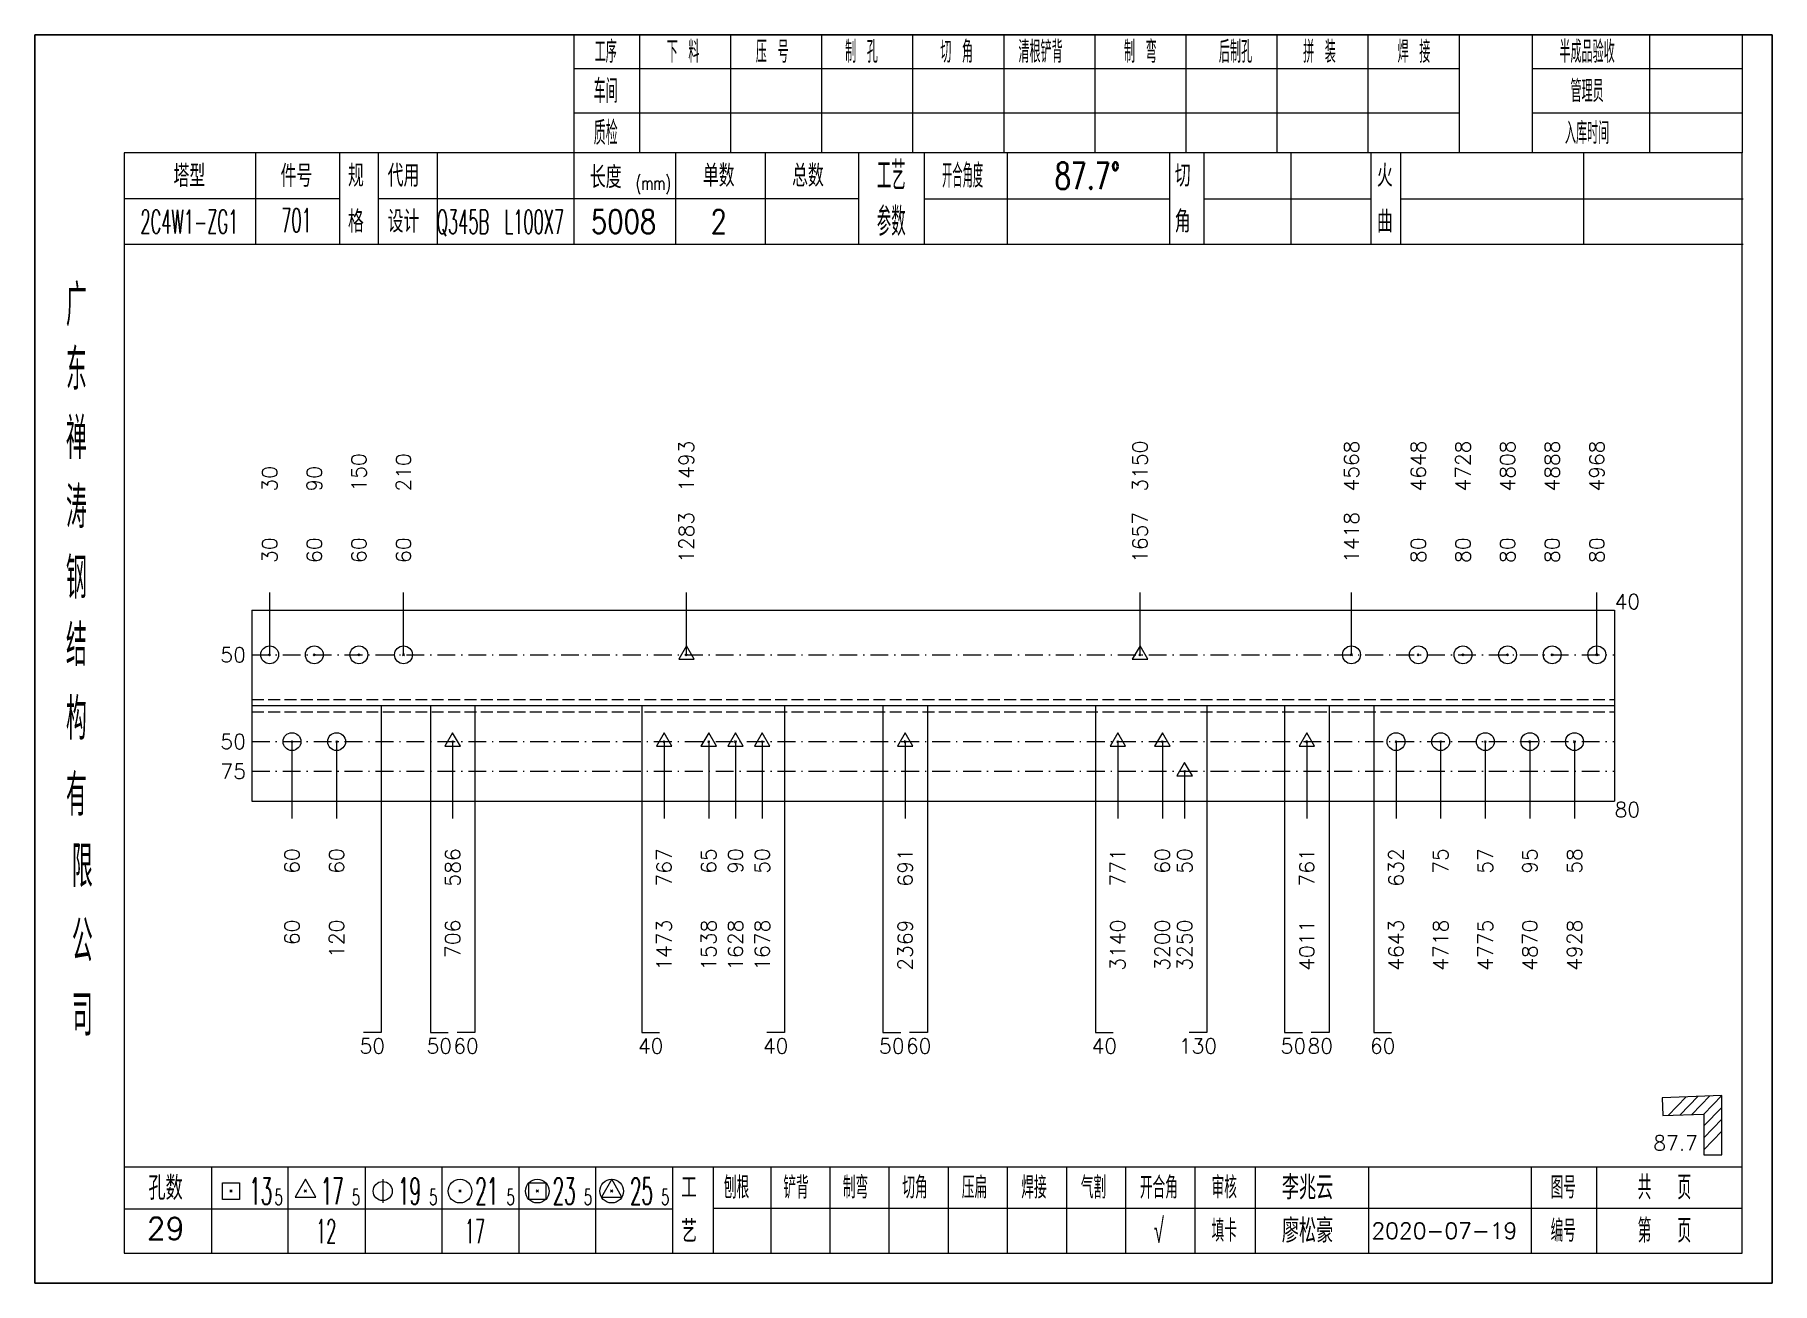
# Model space of a CAD drawing. Extents: x 154981 to 165753, y -86801 to -82885.
# Drawn here: x 156390.1 to 156682.2, y -83126.7 to -82916.7 of the extents above; entities that cross this region are included whole.
import ezdxf
from ezdxf.enums import TextEntityAlignment as Align

# ---------------------------------------------------------------- set-up
doc = ezdxf.new("R2010")
doc.units = 0
doc.header["$MEASUREMENT"] = 0
doc.linetypes.add('一点画线', pattern=[5.2, 3, -1, 0.2, -1])
doc.linetypes.add('虚线', pattern=[2.75, 2, -0.75])
doc.layers.get('0').update_dxf_attribs({"linetype": 'CONTINUOUS', "lineweight": 25})
for name, color, linetype, lineweight in [('1', 7, 'CONTINUOUS', 25), ('2', 7, 'CONTINUOUS', 25), ('4', 7, 'CONTINUOUS', 25), ('5', 7, 'CONTINUOUS', 25)]:
    doc.layers.add(name, color=color, linetype=linetype, lineweight=lineweight)
doc.styles.get("Standard").update_dxf_attribs({"font": 'simplex.shx', "width": 0.7, "height": 3, "bigfont": 'gbhzfs.shx'})

msp = doc.modelspace()

# ---------------------------------------------------------------- texts
at = {"color": 7, "linetype": 'Continuous', "lineweight": 13}
for s, p in [('1493', (156499.68042, -82993.52383)), ('3150', (156575.95033, -82993.52383)), ('4568', (156611.49666, -82993.52383)), ('4648', (156622.74666, -82993.52383)), ('4728', (156630.24666, -82993.52383)), ('4808', (156637.74666, -82993.52383)), ('4888', (156645.24666, -82993.52383)), ('4968', (156652.74666, -82993.52383)), ('150', (156444.61666, -82993.52383)), ('210', (156452.11666, -82993.52383)), ('30', (156429.61666, -82993.52383)), ('90', (156437.11666, -82993.52383))]:
    msp.add_text(s, height=2.5, rotation=90, dxfattribs=at).set_placement(p, align=Align.MIDDLE_LEFT)
at = {"color": 4, "linetype": 'Continuous', "lineweight": 9}
for s, p in [('1283', (156499.68042, -83005.52383)), ('1657', (156575.95033, -83005.52383)), ('1418', (156611.49666, -83005.52383)), ('30', (156429.61666, -83005.52383)), ('60', (156437.11666, -83005.52383)), ('60', (156444.61666, -83005.52383)), ('60', (156452.11666, -83005.52383)), ('80', (156622.74666, -83005.52383)), ('80', (156630.24666, -83005.52383)), ('80', (156637.74666, -83005.52383)), ('80', (156645.24666, -83005.52383)), ('80', (156652.74666, -83005.52383))]:
    msp.add_text(s, height=2.5, rotation=90, dxfattribs=at).set_placement(p, align=Align.MIDDLE_LEFT)
at = {"color": 7, "linetype": 'Continuous', "lineweight": 13}
msp.add_text('40', height=2.5, dxfattribs=at).set_placement((156655.74666, -83012.02383), align=Align.MIDDLE_LEFT)
for s, p in [('50', (156425.61666, -83020.97383)), ('50', (156425.61666, -83035.57383)), ('75', (156425.61666, -83040.57383))]:
    msp.add_text(s, height=2.5, dxfattribs=at).set_placement(p, align=Align.MIDDLE_RIGHT)
at = {"layer": '1', "color": 7, "linetype": 'Continuous', "lineweight": 13}
msp.add_text('80', height=2.5, dxfattribs=at).set_placement((156655.74666, -83047.02383), align=Align.MIDDLE_LEFT)
at = {"layer": '1', "color": 4, "linetype": 'Continuous', "lineweight": 9}
for s, p in [('60', (156433.36666, -83053.52383)), ('60', (156440.86666, -83053.52383)), ('586', (156460.3805, -83053.52383)), ('767', (156495.93042, -83053.52383)), ('65', (156503.43042, -83053.52383)), ('90', (156507.93042, -83053.52383)), ('50', (156512.43042, -83053.52383)), ('691', (156536.4674, -83053.52383)), ('771', (156572.20033, -83053.52383)), ('60', (156579.70033, -83053.52383)), ('50', (156583.45033, -83053.52383)), ('761', (156603.99666, -83053.52383)), ('632', (156618.99666, -83053.52383)), ('75', (156626.49666, -83053.52383)), ('57', (156633.99666, -83053.52383)), ('95', (156641.49666, -83053.52383)), ('58', (156648.99666, -83053.52383))]:
    msp.add_text(s, height=2.5, rotation=90, dxfattribs=at).set_placement(p, align=Align.MIDDLE_RIGHT)
at = {"layer": '1', "color": 7, "linetype": 'Continuous', "lineweight": 13}
for s, p in [('60', (156433.36666, -83065.52383)), ('120', (156440.86666, -83065.52383)), ('706', (156460.3805, -83065.52383)), ('1473', (156495.93042, -83065.52383)), ('1538', (156503.43042, -83065.52383)), ('1628', (156507.93042, -83065.52383)), ('1678', (156512.43042, -83065.52383)), ('2369', (156536.4674, -83065.52383)), ('3140', (156572.20033, -83065.52383)), ('3200', (156579.70033, -83065.52383)), ('3250', (156583.45033, -83065.52383)), ('4011', (156603.99666, -83065.52383)), ('4643', (156618.99666, -83065.52383)), ('4718', (156626.49666, -83065.52383)), ('4775', (156633.99666, -83065.52383)), ('4870', (156641.49666, -83065.52383)), ('4928', (156648.99666, -83065.52383))]:
    msp.add_text(s, height=2.5, rotation=90, dxfattribs=at).set_placement(p, align=Align.MIDDLE_RIGHT)
at = {"layer": '2', "color": 7, "linetype": 'Continuous', "lineweight": 13}
for s, p in [('50', (156446.86666, -83085.52383)), ('50', (156458.1305, -83085.52383)), ('60', (156462.6305, -83085.52383)), ('40', (156493.68042, -83085.52383)), ('40', (156514.68042, -83085.52383)), ('50', (156534.2174, -83085.52383)), ('60', (156538.7174, -83085.52383)), ('40', (156569.95033, -83085.52383)), ('130', (156585.70033, -83085.52383)), ('50', (156601.74666, -83085.52383)), ('80', (156606.24666, -83085.52383)), ('60', (156616.74666, -83085.52383))]:
    msp.add_text(s, height=2.5, dxfattribs=at).set_placement(p, align=Align.TOP_CENTER)
msp.add_text('87.7', height=2.5, dxfattribs=at).set_placement((156669.74666, -83105.08283), align=Align.BOTTOM_RIGHT)
at = {"layer": '4', "color": 1, "linetype": 'Continuous', "lineweight": 25}
for s, height, width, p in [('工序', 3.7, 0.7, (156486.11666, -82919.56733)), ('下 料', 3.7, 0.7, (156499.11666, -82919.56733)), ('压 号', 3.7, 0.7, (156514.11666, -82919.56733)), ('制 孔', 3.7, 0.7, (156529.11666, -82919.56733)), ('切 角', 3.7, 0.7, (156545.11666, -82919.56733)), ('清根铲背 ', 3.7, 0.7, (156560.11666, -82919.56733)), (' 制 弯', 3.7, 0.7, (156575.11666, -82919.56733)), (' 后制孔', 3.7, 0.7, (156591.11666, -82919.56733)), ('拼 装', 3.7, 0.7, (156606.11666, -82919.56733)), (' 焊 接', 3.7, 0.7, (156621.11666, -82919.56733)), ('半成品验收', 3.7, 0.7, (156651.11666, -82919.56733)), ('车间', 4, 0.7, (156486.11666, -82926.16733)), ('管理员', 3.7, 0.7, (156651.11666, -82926.16733)), ('质检', 4, 0.7, (156486.11666, -82933.22733)), ('入库时间', 3.7, 0.7, (156651.11666, -82933.22733)), ('工艺', 4.8, 0.7, (156534.11666, -82940.40733)), ('开合角度', 4, 0.6, (156546.11666, -82940.40733)), ('87.7%%d', 4.47, 0.7, (156567.11666, -82940.40733)), ('(mm)', 2.24, 0.7, (156494.11666, -82941.66733)), ('2C4W1-ZG1', 4, 0.5, (156416.11666, -82948.14733)), ('701', 4, 0.5, (156434.11666, -82947.89733)), ('Q345B', 4, 0.5, (156462.11666, -82948.16733)), ('L100X7', 4, 0.5, (156474.11666, -82948.16733)), ('5008', 4, 0.8, (156489.11666, -82948.11733)), ('2', 4, 0.8, (156505.11666, -82948.11733)), ('参数', 4.8, 0.7, (156534.11666, -82948.11733)), ('广', 6.96, 0.7, (156397.11666, -82962.19733)), ('东', 6.96, 0.7, (156397.11666, -82972.98733)), ('禅', 6.96, 0.7, (156397.11666, -82984.57733)), ('涛', 6.96, 0.7, (156397.11666, -82996.17733)), ('钢', 6.96, 0.7, (156397.11666, -83008.06733)), ('结', 6.96, 0.7, (156397.11666, -83019.37733)), ('构', 6.96, 0.7, (156397.11666, -83031.75733)), ('有', 6.96, 0.7, (156397.11666, -83044.56733)), ('限', 6.96, 0.7, (156398.11666, -83056.56733)), ('公', 6.96, 0.7, (156398.11666, -83069.10733)), ('司', 6.96, 0.7, (156398.11666, -83081.58733)), ('13', 4.47, 0.5, (156428.11666, -83111.16733)), ('5', 2.68, 0.6, (156431.11666, -83112.16733)), ('17', 4.47, 0.5, (156440.11666, -83111.16733)), ('5', 2.68, 0.6, (156444.11666, -83112.16733)), ('19', 4.47, 0.5, (156453.11666, -83111.16733)), ('5', 2.68, 0.6, (156457.11666, -83112.16733)), ('21', 4.47, 0.5, (156466.11666, -83111.16733)), ('5', 2.68, 0.6, (156470.11666, -83112.16733)), ('23', 4.47, 0.5, (156479.11666, -83111.16733)), ('5', 2.68, 0.6, (156483.11666, -83112.16733)), ('25', 4.47, 0.5, (156492.11666, -83111.16733)), ('5', 2.68, 0.6, (156496.11666, -83112.16733)), ('刨根', 3.7, 0.8, (156508.11666, -83110.56733)), ('铲背', 3.7, 0.8, (156518.11666, -83110.56733)), ('制弯', 3.7, 0.8, (156528.11666, -83110.56733)), ('切角', 3.7, 0.8, (156538.11666, -83110.56733)), ('压扁', 3.7, 0.8, (156548.11666, -83110.56733)), ('焊接', 3.7, 0.8, (156558.11666, -83110.56733)), ('气割', 3.7, 0.8, (156568.11666, -83110.56733)), ('开合角', 3.7, 0.8, (156579.11666, -83110.56733)), ('审核', 3.7, 0.8, (156590.11666, -83110.56733)), ('图号', 3.7, 0.8, (156647.11666, -83110.56733)), ('共  页', 4, 0.8, (156664.11666, -83110.56733)), ('12', 4, 0.5, (156439.11666, -83117.91733)), ('17', 4, 0.5, (156464.11666, -83117.91733)), ('√', 4, 0.6, (156579.11666, -83117.83733)), ('填卡', 3.7, 0.8, (156590.11666, -83117.83733)), ('编号', 3.7, 0.8, (156647.11666, -83117.83733)), ('第  页', 4, 0.8, (156664.11666, -83117.83733))]:
    msp.add_text(s, height=height, dxfattribs=dict(at, width=width)).set_placement(p, align=Align.MIDDLE_CENTER)
for s, height, p in [('塔型', 3.7, (156416.11666, -82940.43733)), ('件号', 3.7, (156434.11666, -82940.43733)), ('规', 3.7, (156444.11666, -82940.40733)), ('代用', 3.7, (156452.11666, -82940.40733)), ('长度', 3.7, (156486.11666, -82940.66733)), ('单数', 3.7, (156505.11666, -82940.40733)), ('总数', 3.7, (156520.11666, -82940.40733)), ('切', 3.7, (156583.11666, -82940.40733)), ('火', 3.7, (156617.11666, -82940.40733)), ('格', 3.7, (156444.11666, -82948.11733)), ('设计', 3.7, (156452.11666, -82948.11733)), ('角', 3.7, (156583.11666, -82948.11733)), ('曲', 3.7, (156617.11666, -82948.11733)), ('孔数', 4, (156412.11666, -83110.64733)), ('工', 3.7, (156500.11666, -83110.56733)), ('李兆云', 4, (156604.11666, -83110.56733)), ('29', 3.7, (156412.11666, -83117.47733)), ('艺', 3.7, (156500.11666, -83117.91733)), ('廖松豪', 4, (156604.11666, -83117.83733)), ('2020-07-19', 2.7, (156627.11666, -83117.83733))]:
    msp.add_text(s, height=height, dxfattribs=at).set_placement(p, align=Align.MIDDLE_CENTER)

# ---------------------------------------------------------------- blocks, each defined once
blk = doc.blocks.new('孔21.5')
at = {"layer": '5', "color": 7, "linetype": 'Continuous', "lineweight": 13}
for p, q in [((-0.1, -0.1), (0.1, 0.1)), ((0.1, -0.1), (-0.1, 0.1))]:
    blk.add_line(p, q, dxfattribs=at)
blk.add_circle((0, 0), 1, dxfattribs=at)
blk = doc.blocks.new('孔17.5')
at = {"layer": '5', "color": 7, "linetype": 'Continuous', "lineweight": 13}
for p, q in [((0, 1), (-0.866, -0.5)), ((-0.1, -0.1), (0.1, 0.1)), ((0.1, -0.1), (-0.1, 0.1)), ((0.866, -0.5), (0, 1)), ((-0.866, -0.5), (0.866, -0.5))]:
    blk.add_line(p, q, dxfattribs=at)
blk = doc.blocks.new('CTJGK')
at = {"color": 6, "linetype": 'Continuous'}
for p, q in [((0, 209.97), (292.13, 209.97)), ((0, 0), (0, 209.97)), ((292.13, 209.97), (292.13, 0)), ((292.13, 0), (0, 0))]:
    blk.add_line(p, q, dxfattribs=at)

# ---------------------------------------------------------------- linework, layer by layer
at = {"color": 7, "linetype": 'Continuous', "lineweight": 13}
for p, q in [((156429.61666, -83020.97383), (156429.61666, -83010.52383)), ((156452.11666, -83020.97383), (156452.11666, -83010.52383)), ((156499.68042, -83020.97383), (156499.68042, -83010.52383)), ((156575.95033, -83020.97383), (156575.95033, -83010.52383)), ((156611.49666, -83020.97383), (156611.49666, -83010.52383)), ((156652.74666, -83020.97383), (156652.74666, -83010.52383)), ((156433.36666, -83035.57383), (156433.36666, -83048.52383)), ((156440.86666, -83035.57383), (156440.86666, -83048.52383)), ((156460.3805, -83035.57383), (156460.3805, -83048.52383)), ((156495.93042, -83035.57383), (156495.93042, -83048.52383)), ((156503.43042, -83035.57383), (156503.43042, -83048.52383)), ((156507.93042, -83035.57383), (156507.93042, -83048.52383)), ((156512.43042, -83035.57383), (156512.43042, -83048.52383)), ((156536.4674, -83035.57383), (156536.4674, -83048.52383)), ((156572.20033, -83035.57383), (156572.20033, -83048.52383)), ((156579.70033, -83035.57383), (156579.70033, -83048.52383)), ((156603.99666, -83035.57383), (156603.99666, -83048.52383)), ((156618.99666, -83035.57383), (156618.99666, -83048.52383)), ((156626.49666, -83035.57383), (156626.49666, -83048.52383)), ((156633.99666, -83035.57383), (156633.99666, -83048.52383)), ((156641.49666, -83035.57383), (156641.49666, -83048.52383)), ((156648.99666, -83035.57383), (156648.99666, -83048.52383)), ((156583.45033, -83040.57383), (156583.45033, -83048.52383))]:
    msp.add_line(p, q, dxfattribs=at)
at = {"color": 7, "linetype": 'Continuous', "lineweight": 18}
for p, q in [((156426.61666, -83013.47383), (156426.61666, -83045.57383)), ((156426.61666, -83013.47383), (156655.74666, -83013.47383)), ((156655.74666, -83013.47383), (156655.74666, -83045.57383)), ((156426.61666, -83029.52383), (156655.74666, -83029.52383))]:
    msp.add_line(p, q, dxfattribs=at)
at = {"color": 1, "linetype": '一点画线', "lineweight": 13}
for p, q in [((156426.61666, -83020.97383), (156655.74666, -83020.97383)), ((156426.61666, -83035.57383), (156655.74666, -83035.57383)), ((156426.61666, -83040.57383), (156655.74666, -83040.57383))]:
    msp.add_line(p, q, dxfattribs=at)
at = {"color": 6, "linetype": '虚线', "lineweight": 18}
for p, q in [((156426.61666, -83028.47383), (156655.74666, -83028.47383)), ((156426.61666, -83030.57383), (156655.74666, -83030.57383))]:
    msp.add_line(p, q, dxfattribs=at)
at = {"layer": '1', "color": 7, "linetype": 'Continuous', "lineweight": 18}
msp.add_line((156426.61666, -83045.57383), (156655.74666, -83045.57383), dxfattribs=at)
at = {"layer": '2', "color": 7, "linetype": 'Continuous', "lineweight": 13}
for p, q in [((156448.36666, -83029.52383), (156448.36666, -83084.52383)), ((156456.6305, -83029.52383), (156456.6305, -83084.52383)), ((156464.1305, -83029.52383), (156464.1305, -83084.52383)), ((156492.18042, -83029.52383), (156492.18042, -83084.52383)), ((156516.18042, -83029.52383), (156516.18042, -83084.52383)), ((156532.7174, -83029.52383), (156532.7174, -83084.52383)), ((156540.2174, -83029.52383), (156540.2174, -83084.52383)), ((156568.45033, -83029.52383), (156568.45033, -83084.52383)), ((156587.20033, -83029.52383), (156587.20033, -83084.52383)), ((156600.24666, -83029.52383), (156600.24666, -83084.52383)), ((156607.74666, -83029.52383), (156607.74666, -83084.52383)), ((156615.24666, -83029.52383), (156615.24666, -83084.52383)), ((156448.36666, -83084.52383), (156445.36666, -83084.52383)), ((156456.6305, -83084.52383), (156459.6305, -83084.52383)), ((156464.1305, -83084.52383), (156461.1305, -83084.52383)), ((156492.18042, -83084.52383), (156495.18042, -83084.52383)), ((156516.18042, -83084.52383), (156513.18042, -83084.52383)), ((156532.7174, -83084.52383), (156535.7174, -83084.52383)), ((156540.2174, -83084.52383), (156537.2174, -83084.52383)), ((156568.45033, -83084.52383), (156571.45033, -83084.52383)), ((156587.20033, -83084.52383), (156584.20033, -83084.52383)), ((156600.24666, -83084.52383), (156603.24666, -83084.52383)), ((156607.74666, -83084.52383), (156604.74666, -83084.52383)), ((156615.24666, -83084.52383), (156618.24666, -83084.52383)), ((156673.74666, -83095.08283), (156663.75472, -83095.48415)), ((156663.75472, -83095.48415), (156663.87512, -83098.48173)), ((156664.7515, -83098.44653), (156667.7515, -83095.32362)), ((156666.74989, -83098.36627), (156669.74989, -83095.24336)), ((156668.74828, -83098.28601), (156671.74828, -83095.1631)), ((156670.74666, -83098.20574), (156673.74666, -83095.08283)), ((156673.74666, -83105.08283), (156673.74666, -83095.08283)), ((156663.87512, -83098.48173), (156670.74666, -83098.20574)), ((156670.74666, -83100.20574), (156673.74666, -83097.08283)), ((156670.74666, -83098.20574), (156670.74666, -83105.08283)), ((156670.74666, -83102.20574), (156673.74666, -83099.08283)), ((156670.74666, -83104.20574), (156673.74666, -83101.08283)), ((156670.74666, -83105.08283), (156673.74666, -83105.08283))]:
    msp.add_line(p, q, dxfattribs=at)
at = {"layer": '4', "color": 1, "linetype": 'Continuous', "lineweight": 18}
for p, q in [((156390.11666, -82916.69733), (156390.11666, -83126.66733)), ((156682.24666, -82916.69733), (156390.11666, -82916.69733)), ((156480.74666, -82916.69733), (156480.74666, -82936.53733)), ((156491.77666, -82916.69733), (156491.77666, -82936.55733)), ((156507.08666, -82916.69733), (156507.08666, -82936.55733)), ((156522.40666, -82916.69733), (156522.40666, -82936.55733)), ((156537.71666, -82916.69733), (156537.71666, -82936.55733)), ((156553.02666, -82916.69733), (156553.02666, -82936.55733)), ((156568.33666, -82916.69733), (156568.33666, -82936.55733)), ((156583.65666, -82916.69733), (156583.65666, -82936.55733)), ((156598.96666, -82916.69733), (156598.96666, -82936.55733)), ((156614.27666, -82916.69733), (156614.27666, -82936.55733)), ((156629.58666, -82916.69733), (156629.58666, -82936.53733)), ((156629.58666, -82916.69733), (156629.58666, -82936.55733)), ((156641.86666, -82916.69733), (156641.86666, -82936.55733)), ((156661.61666, -82916.69733), (156661.61666, -82936.55733)), ((156677.19666, -82916.69733), (156677.19666, -82936.55733)), ((156682.24666, -82946.49733), (156682.24666, -82916.69733)), ((156629.58666, -82922.42733), (156480.74666, -82922.42733)), ((156677.19666, -82922.42733), (156641.86666, -82922.42733)), ((156629.58666, -82929.90733), (156480.74666, -82929.90733)), ((156677.19666, -82929.90733), (156641.86666, -82929.90733)), ((156405.12666, -82936.55733), (156405.12666, -83121.61733)), ((156677.19666, -82936.55733), (156405.12666, -82936.55733)), ((156427.24666, -82936.54733), (156427.24666, -82951.96733)), ((156441.39666, -82951.96733), (156441.39666, -82936.55733)), ((156447.89666, -82951.96733), (156447.89666, -82936.55733)), ((156457.76666, -82936.55733), (156457.76666, -82951.96733)), ((156480.74666, -82936.53733), (156480.74666, -82951.96733)), ((156497.86666, -82936.55733), (156497.86666, -82951.96733)), ((156512.91666, -82936.55733), (156512.91666, -82951.96733)), ((156528.61666, -82936.55733), (156528.61666, -82951.96733)), ((156539.67666, -82936.55733), (156539.67666, -82951.96733)), ((156553.62666, -82936.55733), (156553.62666, -82951.96733)), ((156580.92666, -82936.55733), (156580.92666, -82951.96733)), ((156586.68666, -82936.55733), (156586.68666, -82951.96733)), ((156601.30666, -82936.55733), (156601.30666, -82951.96733)), ((156614.76666, -82936.55733), (156614.76666, -82951.96733)), ((156619.75666, -82936.55733), (156619.75666, -82951.96733)), ((156650.49666, -82936.55733), (156650.49666, -82951.96733)), ((156677.19666, -83121.61733), (156677.19666, -82936.55733)), ((156441.39666, -82944.31733), (156405.12666, -82944.31733)), ((156528.61666, -82944.26733), (156447.89666, -82944.26733)), ((156539.67666, -82944.26733), (156580.92666, -82944.26733)), ((156586.68666, -82944.26733), (156614.76666, -82944.26733)), ((156619.75666, -82944.26733), (156677.37666, -82944.26733)), ((156682.24666, -83126.66733), (156682.24666, -82946.49733)), ((156677.37666, -82951.96733), (156405.12666, -82951.96733)), ((156405.12666, -83107.08733), (156677.19666, -83107.08733)), ((156419.81666, -83107.08733), (156419.81666, -83121.61733)), ((156432.74666, -83121.61733), (156432.74666, -83107.08733)), ((156445.67666, -83107.08733), (156445.67666, -83121.61733)), ((156458.59666, -83121.61733), (156458.59666, -83107.08733)), ((156471.52666, -83107.08733), (156471.52666, -83121.61733)), ((156484.45666, -83121.61733), (156484.45666, -83107.08733)), ((156497.37666, -83121.61733), (156497.37666, -83107.08733)), ((156504.24666, -83121.61733), (156504.24666, -83107.08733)), ((156513.90666, -83121.61733), (156513.90666, -83107.08733)), ((156523.84666, -83121.61733), (156523.84666, -83107.08733)), ((156533.78666, -83121.61733), (156533.78666, -83107.08733)), ((156543.73666, -83121.61733), (156543.73666, -83107.08733)), ((156553.67666, -83121.61733), (156553.67666, -83107.08733)), ((156563.61666, -83121.61733), (156563.61666, -83107.08733)), ((156573.56666, -83121.61733), (156573.56666, -83107.08733)), ((156585.20666, -83121.61733), (156585.20666, -83107.08733)), ((156595.35666, -83121.61733), (156595.35666, -83107.08733)), ((156614.41666, -83121.61733), (156614.41666, -83107.08733)), ((156641.79666, -83121.61733), (156641.79666, -83107.08733)), ((156652.75666, -83121.61733), (156652.75666, -83107.08733)), ((156497.37666, -83114.21733), (156405.12666, -83114.21733)), ((156504.20666, -83114.05733), (156677.19666, -83114.05733)), ((156405.12666, -83121.61733), (156677.19666, -83121.61733)), ((156390.11666, -83126.66733), (156682.24666, -83126.66733))]:
    msp.add_line(p, q, dxfattribs=at)
at = {"layer": '4', "color": 7, "linetype": 'Continuous', "lineweight": 13}
for p, q in [((156421.70266, -83112.58133), (156421.70266, -83109.75333)), ((156421.70266, -83109.75333), (156424.53066, -83109.75333)), ((156422.91666, -83111.36733), (156423.31666, -83110.96733)), ((156423.31666, -83111.36733), (156422.91666, -83110.96733)), ((156424.53066, -83109.75333), (156424.53066, -83112.58133)), ((156435.61666, -83109.16733), (156433.88466, -83112.16733)), ((156435.41666, -83111.36733), (156435.81666, -83110.96733)), ((156435.81666, -83111.36733), (156435.41666, -83110.96733)), ((156437.34866, -83112.16733), (156435.61666, -83109.16733)), ((156448.61666, -83109.16733), (156448.61666, -83113.16733)), ((156461.41666, -83111.36733), (156461.81666, -83110.96733)), ((156461.81666, -83111.36733), (156461.41666, -83110.96733)), ((156473.20266, -83112.58133), (156473.20266, -83109.75333)), ((156473.20266, -83109.75333), (156476.03066, -83109.75333)), ((156474.41666, -83111.36733), (156474.81666, -83110.96733)), ((156474.81666, -83111.36733), (156474.41666, -83110.96733)), ((156476.03066, -83109.75333), (156476.03066, -83112.58133)), ((156487.11666, -83109.16733), (156485.38466, -83112.16733)), ((156486.91666, -83111.36733), (156487.31666, -83110.96733)), ((156487.31666, -83111.36733), (156486.91666, -83110.96733)), ((156488.84866, -83112.16733), (156487.11666, -83109.16733)), ((156424.53066, -83112.58133), (156421.70266, -83112.58133)), ((156433.88466, -83112.16733), (156437.34866, -83112.16733)), ((156476.03066, -83112.58133), (156473.20266, -83112.58133)), ((156485.38466, -83112.16733), (156488.84866, -83112.16733))]:
    msp.add_line(p, q, dxfattribs=at)
for centre, radius in [((156448.61666, -83111.16733), 1.6), ((156461.61666, -83111.16733), 2), ((156474.61666, -83111.16733), 2), ((156487.11666, -83111.16733), 2)]:
    msp.add_circle(centre, radius, dxfattribs=at)

# ---------------------------------------------------------------- block references
at = {"color": 0, "linetype": 'Continuous'}
msp.add_blockref('CTJGK', (156390.11666, -83126.66733), dxfattribs=at)
at = {"color": 4, "linetype": 'Continuous', "lineweight": 9, "xscale": 1.5, "yscale": 1.5, "zscale": 1.5}
for name, p in [('孔21.5', (156429.61666, -83020.97383)), ('孔21.5', (156437.11666, -83020.97383)), ('孔21.5', (156444.61666, -83020.97383)), ('孔21.5', (156452.11666, -83020.97383)), ('孔17.5', (156499.68042, -83020.97383)), ('孔17.5', (156575.95033, -83020.97383)), ('孔21.5', (156611.49666, -83020.97383)), ('孔21.5', (156622.74666, -83020.97383)), ('孔21.5', (156630.24666, -83020.97383)), ('孔21.5', (156637.74666, -83020.97383)), ('孔21.5', (156645.24666, -83020.97383)), ('孔21.5', (156652.74666, -83020.97383))]:
    msp.add_blockref(name, p, dxfattribs=at)
at = {"layer": '1', "color": 4, "linetype": 'Continuous', "lineweight": 9, "xscale": 1.5, "yscale": 1.5, "zscale": 1.5}
for name, p in [('孔21.5', (156433.36666, -83035.57383)), ('孔21.5', (156440.86666, -83035.57383)), ('孔17.5', (156460.3805, -83035.57383)), ('孔17.5', (156495.93042, -83035.57383)), ('孔17.5', (156503.43042, -83035.57383)), ('孔17.5', (156507.93042, -83035.57383)), ('孔17.5', (156512.43042, -83035.57383)), ('孔17.5', (156536.4674, -83035.57383)), ('孔17.5', (156572.20033, -83035.57383)), ('孔17.5', (156579.70033, -83035.57383)), ('孔17.5', (156603.99666, -83035.57383)), ('孔21.5', (156618.99666, -83035.57383)), ('孔21.5', (156626.49666, -83035.57383)), ('孔21.5', (156633.99666, -83035.57383)), ('孔21.5', (156641.49666, -83035.57383)), ('孔21.5', (156648.99666, -83035.57383)), ('孔17.5', (156583.45033, -83040.57383))]:
    msp.add_blockref(name, p, dxfattribs=at)

msp.set_redraw_order([(e.dxf.handle, doc.entitydb.next_handle()) for e in msp.query("TEXT MTEXT ATTDEF DIMENSION ARC_DIMENSION")])  # texts and dimensions are drawn at this point

doc.saveas('drawing.dxf')
